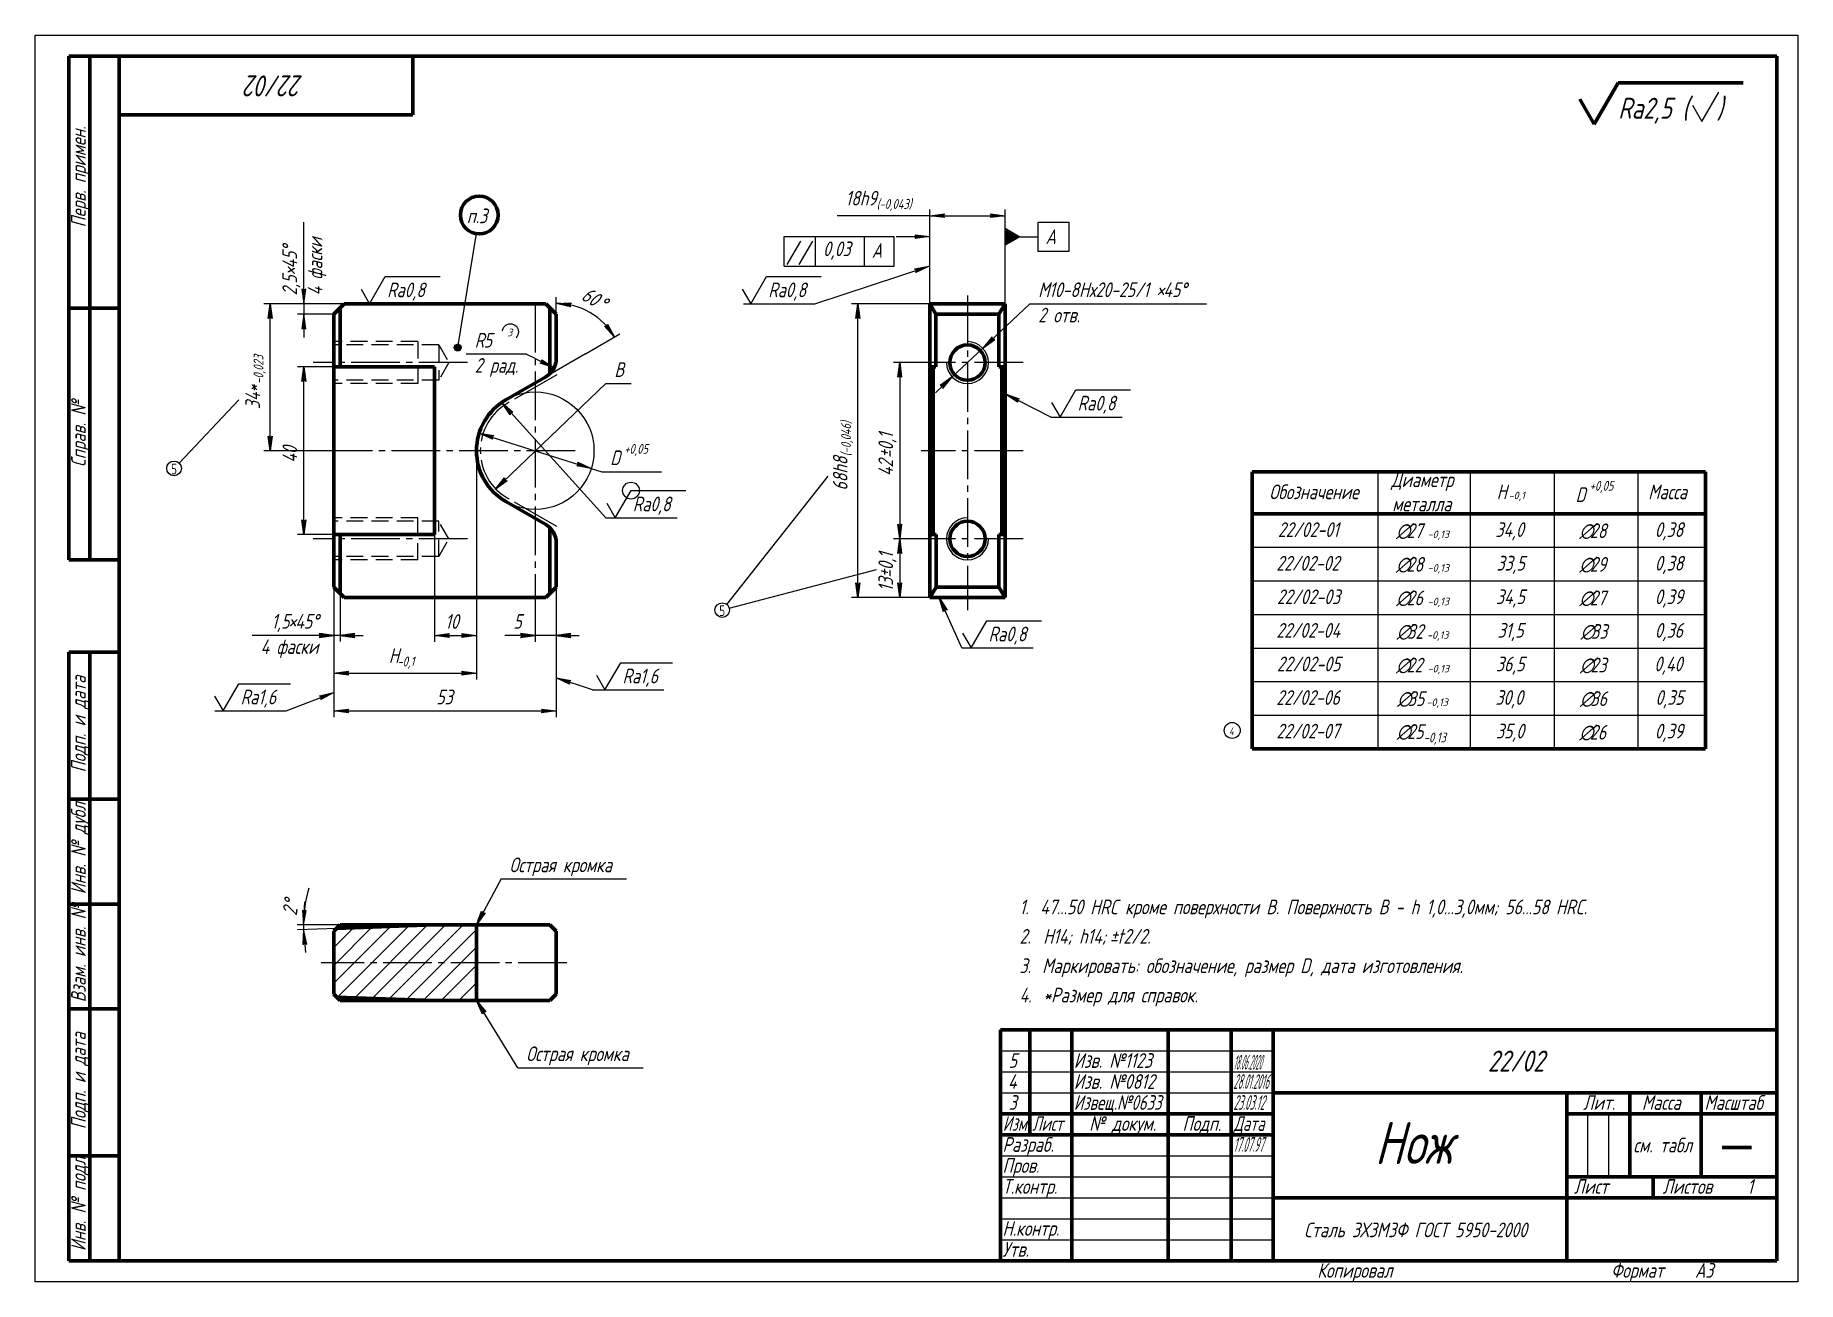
# Model space of a CAD drawing. Header units: millimetres. Extents: x 0 to 420, y 0 to 297.
import ezdxf

# ---------------------------------------------------------------- set-up
doc = ezdxf.new("R2010")
doc.units = ezdxf.units.MM
for name, pattern in [('K5LT_AXLED', [16.098525, 11.598525, -1.5, 1.5, -1.5]), ('K5LT_BASIC', [0]), ('K5LT_DASHED', [6, 4, -2]), ('K5LT_THIN', [0])]:
    doc.linetypes.add(name, pattern=pattern)
doc.styles.add('KDIMTEXTSTYLE', font='GOST_AU.SHX', dxfattribs={"width": 0.96, "oblique": 15, "height": 5})
doc.styles.add('KTEXTSTYLE', font='GOST_AU.SHX', dxfattribs={"width": 0.96, "height": 5})
doc.dimstyles.new('KDIMSTYLE (1.00)', dxfattribs={"dimtxt": 5, "dimasz": 1, "dimexe": 2, "dimexo": 0, "dimgap": 1, "dimtad": 1, "dimtxsty": 'KDIMTEXTSTYLE', "dimsah": 1, "dimcen": 0, "dimdle": 1, "dimadec": 0, "dimazin": 0, "dimtfac": 0.667, "dimtmove": 0, "dimatfit": 3, "dimfxl": 1, "dimtvp": 1, "dimtolj": 1, "dimtzin": 0, "dimarcsym": 0})

msp = doc.modelspace()

# ---------------------------------------------------------------- texts
at = {"color": 7, "insert": (284.474, 132.078), "char_height": 1.8, "attachment_point": 1, "style": 'KTEXTSTYLE'}
msp.add_mtext('\\H3.5;\\W0.965;\\Q15;\\Q15;\\H1.80;4', dxfattribs=at)

# ---------------------------------------------------------------- blocks, each defined once
blk = doc.blocks.new('U0')
at = {"color": 7, "linetype": 'K5LT_THIN', "lineweight": 18}
for p, q in [((42.75, 139.51), (44.77, 136.01)), ((44.77, 136.01), (48.52, 142.5)), ((48.52, 142.5), (60.83, 142.5))]:
    blk.add_line(p, q, dxfattribs=at)
at = {"color": 7, "insert": (48.95, 141.08), "char_height": 3.5, "attachment_point": 1, "style": 'KTEXTSTYLE'}
blk.add_mtext('\\H3.5;\\W0.965;\\Q15;\\Q15;Ra1,6', dxfattribs=at)
blk = doc.blocks.new('U1')
at = {"color": 7, "linetype": 'K5LT_THIN', "lineweight": 18}
for p, q in [((79.67, 233.01), (83.42, 239.5)), ((83.42, 239.5), (96.47, 239.5)), ((77.65, 236.51), (79.67, 233.01))]:
    blk.add_line(p, q, dxfattribs=at)
at = {"color": 7, "insert": (83.85, 238.08), "char_height": 3.5, "attachment_point": 1, "style": 'KTEXTSTYLE'}
blk.add_mtext('\\H3.5;\\W0.965;\\Q15;\\Q15;Ra0,8', dxfattribs=at)
blk = doc.blocks.new('U2')
at = {"color": 150, "linetype": 'K5LT_BASIC', "lineweight": 60, "true_color": 0x0080ff}
for p, q in [((290, 193), (398, 193)), ((290, 127), (290, 193)), ((398, 127), (398, 193)), ((290, 183), (398, 183)), ((290, 127), (398, 127))]:
    blk.add_line(p, q, dxfattribs=at)
at = {"color": 7, "linetype": 'K5LT_THIN', "lineweight": 18}
for p, q in [((320, 127), (320, 193)), ((342, 127), (342, 193)), ((362, 127), (362, 193)), ((382, 127), (382, 193)), ((290, 175), (398, 175)), ((290, 167), (398, 167)), ((290, 159), (398, 159)), ((290, 151), (398, 151)), ((290, 143), (398, 143)), ((290, 135), (320, 135)), ((320, 135), (342, 135)), ((342, 135), (362, 135)), ((362, 135), (382, 135)), ((382, 135), (398, 135))]:
    blk.add_line(p, q, dxfattribs=at)
at = {"color": 7, "attachment_point": 1, "style": 'KTEXTSTYLE'}
for s, insert, char_height in [('\\H3.5;\\W0.965;\\Q15;\\Q15;Обозначение', (294.08, 189.95), 3.5), ('\\H3.5;\\W0.965;\\Q15;\\Q15;Диаметр', (323.14, 192.84), 3.5), ('\\H3.5;\\W0.965;\\Q15;\\Q15;Н', (348.25, 189.95), 3.5), ('\\H3.5;\\W0.965;\\Q15;\\Q15;D', (367.06, 189.28), 3.5), ('\\H3.5;\\W0.965;\\Q15;\\Q15;\\H2.33;+0,05', (370.41, 190.82), 2.3333), ('\\H3.5;\\W0.965;\\Q15;\\Q15;Масса', (384.36, 189.95), 3.5), ('\\H3.5;\\W0.965;\\Q15;\\Q15;металла', (323.37, 187.06), 3.5), ('\\H3.5;\\W0.965;\\Q15;\\Q15;\\H1.80; ', (350.38, 188.25), 1.8), ('\\H3.5;\\W0.965;\\Q15;\\Q15;\\W1.215;\\H1.80;-0,1', (351.09, 188.25), 1.8), ('\\H3.5;\\W0.965;\\Q15;\\Q15;22/02-01', (296.12, 180.95), 3.5), ('\\H3.5;\\W0.965;\\Q15;\\Q15;∅', (324.32, 180.68), 3.5), ('\\H3.5;\\W0.965;\\Q15;\\Q15;27', (326.82, 180.68), 3.5), ('\\H3.5;\\W0.965;\\Q15;\\Q15;34,0', (347.94, 180.95), 3.5), ('\\H3.5;\\W0.965;\\Q15;\\Q15;∅', (367.98, 180.68), 3.5), ('\\H3.5;\\W0.965;\\Q15;\\Q15;28', (370.48, 180.68), 3.5), ('\\H3.5;\\W0.965;\\Q15;\\Q15;0,38', (385.94, 180.95), 3.5), ('\\H3.5;\\W0.965;\\Q15;\\Q15;\\H1.80; ', (331.08, 178.98), 1.8), ('\\H3.5;\\W0.965;\\Q15;\\Q15;\\W1.215;\\H1.80;-0,13', (331.79, 178.98), 1.8), ('\\H3.5;\\W0.965;\\Q15;\\Q15;22/02-02', (295.75, 172.95), 3.5), ('\\H3.5;\\W0.965;\\Q15;\\Q15;∅', (324.32, 172.68), 3.5), ('\\H3.5;\\W0.965;\\Q15;\\Q15;28', (326.82, 172.68), 3.5), ('\\H3.5;\\W0.965;\\Q15;\\Q15;33,5', (348.21, 172.95), 3.5), ('\\H3.5;\\W0.965;\\Q15;\\Q15;∅', (367.98, 172.68), 3.5), ('\\H3.5;\\W0.965;\\Q15;\\Q15;29', (370.48, 172.68), 3.5), ('\\H3.5;\\W0.965;\\Q15;\\Q15;0,38', (385.94, 172.95), 3.5), ('\\H3.5;\\W0.965;\\Q15;\\Q15;\\H1.80; ', (331.08, 170.98), 1.8), ('\\H3.5;\\W0.965;\\Q15;\\Q15;\\W1.215;\\H1.80;-0,13', (331.79, 170.98), 1.8), ('\\H3.5;\\W0.965;\\Q15;\\Q15;22/02-03', (295.89, 164.95), 3.5), ('\\H3.5;\\W0.965;\\Q15;\\Q15;∅', (324.32, 164.68), 3.5), ('\\H3.5;\\W0.965;\\Q15;\\Q15;26', (326.82, 164.68), 3.5), ('\\H3.5;\\W0.965;\\Q15;\\Q15;34,5', (348.08, 164.95), 3.5), ('\\H3.5;\\W0.965;\\Q15;\\Q15;∅', (367.98, 164.68), 3.5), ('\\H3.5;\\W0.965;\\Q15;\\Q15;27', (370.48, 164.68), 3.5), ('\\H3.5;\\W0.965;\\Q15;\\Q15;0,39', (385.94, 164.95), 3.5), ('\\H3.5;\\W0.965;\\Q15;\\Q15;\\H1.80; ', (331.08, 162.98), 1.8), ('\\H3.5;\\W0.965;\\Q15;\\Q15;\\W1.215;\\H1.80;-0,13', (331.79, 162.98), 1.8), ('\\H3.5;\\W0.965;\\Q15;\\Q15;22/02-04', (295.75, 156.95), 3.5), ('\\H3.5;\\W0.965;\\Q15;\\Q15;∅', (324.45, 156.68), 3.5), ('\\H3.5;\\W0.965;\\Q15;\\Q15;32', (326.96, 156.68), 3.5), ('\\H3.5;\\W0.965;\\Q15;\\Q15;31,5', (348.45, 156.95), 3.5), ('\\H3.5;\\W0.965;\\Q15;\\Q15;∅', (368.26, 156.68), 3.5), ('\\H3.5;\\W0.965;\\Q15;\\Q15;33', (370.76, 156.68), 3.5), ('\\H3.5;\\W0.965;\\Q15;\\Q15;0,36', (385.94, 156.95), 3.5), ('\\H3.5;\\W0.965;\\Q15;\\Q15;\\H1.80; ', (330.94, 154.98), 1.8), ('\\H3.5;\\W0.965;\\Q15;\\Q15;\\W1.215;\\H1.80;-0,13', (331.65, 154.98), 1.8), ('\\H3.5;\\W0.965;\\Q15;\\Q15;22/02-05', (295.89, 148.95), 3.5), ('\\H3.5;\\W0.965;\\Q15;\\Q15;∅', (324.32, 148.68), 3.5), ('\\H3.5;\\W0.965;\\Q15;\\Q15;22', (326.82, 148.68), 3.5), ('\\H3.5;\\W0.965;\\Q15;\\Q15;36,5', (348.08, 148.95), 3.5), ('\\H3.5;\\W0.965;\\Q15;\\Q15;∅', (368.12, 148.68), 3.5), ('\\H3.5;\\W0.965;\\Q15;\\Q15;23', (370.62, 148.68), 3.5), ('\\H3.5;\\W0.965;\\Q15;\\Q15;0,40', (385.8, 148.95), 3.5), ('\\H3.5;\\W0.965;\\Q15;\\Q15;\\H1.80; ', (331.08, 146.98), 1.8), ('\\H3.5;\\W0.965;\\Q15;\\Q15;\\W1.215;\\H1.80;-0,13', (331.79, 146.98), 1.8), ('\\H3.5;\\W0.965;\\Q15;\\Q15;22/02-06', (295.75, 140.95), 3.5), ('\\H3.5;\\W0.965;\\Q15;\\Q15;∅', (324.59, 140.68), 3.5), ('\\H3.5;\\W0.965;\\Q15;\\Q15;35', (327.09, 140.68), 3.5), ('\\H3.5;\\W0.965;\\Q15;\\Q15;\\H1.80; ', (330.8, 138.98), 1.8), ('\\H3.5;\\W0.965;\\Q15;\\Q15;\\W1.215;\\H1.80;-0,13', (331.51, 138.98), 1.8), ('\\H3.5;\\W0.965;\\Q15;\\Q15;30,0', (347.94, 140.95), 3.5), ('\\H3.5;\\W0.965;\\Q15;\\Q15;∅', (368.12, 140.68), 3.5), ('\\H3.5;\\W0.965;\\Q15;\\Q15;36', (370.62, 140.68), 3.5), ('\\H3.5;\\W0.965;\\Q15;\\Q15;0,35', (386.08, 140.95), 3.5), ('\\H3.5;\\W0.965;\\Q15;\\Q15;22/02-07', (295.75, 132.95), 3.5), ('\\H3.5;\\W0.965;\\Q15;\\Q15;∅', (324.45, 132.83), 3.5), ('\\H3.5;\\W0.965;\\Q15;\\Q15;25', (326.95, 132.83), 3.5), ('\\H3.5;\\W0.965;\\Q15;\\Q15;\\H2.33;-0,13', (330.87, 130.85), 2.3333), ('\\H3.5;\\W0.965;\\Q15;\\Q15;35,0', (348.08, 132.95), 3.5), ('\\H3.5;\\W0.965;\\Q15;\\Q15;∅', (367.98, 132.68), 3.5), ('\\H3.5;\\W0.965;\\Q15;\\Q15;26', (370.48, 132.68), 3.5), ('\\H3.5;\\W0.965;\\Q15;\\Q15;0,39', (385.94, 132.95), 3.5)]:
    blk.add_mtext(s, dxfattribs=dict(at, insert=insert, char_height=char_height))
blk = doc.blocks.new('U3')
blk.add_hatch(color=7).paths.add_polyline_path([(107.37, 64.27), (105.15, 67.01), (106.59, 63.78), (106.8, 64.32)])
at = {"color": 7, "linetype": 'K5LT_THIN', "lineweight": 18}
for p, q in [((105.15, 67.01), (107.37, 64.27)), ((106.59, 63.78), (105.15, 67.01)), ((115, 51), (105.15, 67.01)), ((106.8, 64.32), (106.59, 63.78)), ((107.37, 64.27), (106.8, 64.32)), ((115, 51), (144.89, 51))]:
    blk.add_line(p, q, dxfattribs=at)
at = {"color": 7, "insert": (117, 56.07), "char_height": 3.5, "attachment_point": 1, "style": 'KTEXTSTYLE'}
blk.add_mtext('\\H3.5;\\W0.965;\\Q15;\\Q15;Острая кромка', dxfattribs=at)
blk = doc.blocks.new('U4')
blk.add_hatch(color=7).paths.add_polyline_path([(105.15, 85.01), (107.2, 87.88), (106.63, 87.79), (106.38, 88.31)])
at = {"color": 7, "linetype": 'K5LT_THIN', "lineweight": 18}
for p, q in [((111, 96), (105.15, 85.01)), ((111, 96), (140.89, 96)), ((105.15, 85.01), (106.38, 88.31)), ((106.38, 88.31), (106.63, 87.79)), ((107.2, 87.88), (105.15, 85.01)), ((106.63, 87.79), (107.2, 87.88))]:
    blk.add_line(p, q, dxfattribs=at)
at = {"color": 7, "insert": (113, 101.07), "char_height": 3.5, "attachment_point": 1, "style": 'KTEXTSTYLE'}
blk.add_mtext('\\H3.5;\\W0.965;\\Q15;\\Q15;Острая кромка', dxfattribs=at)
blk = doc.blocks.new('D0')
blk.add_hatch(color=7).paths.add_polyline_path([(64.71, 80.47), (63.96, 83.92), (63.79, 80.39), (64.22, 80.78)])
at = {"color": 7, "linetype": 'K5LT_THIN', "lineweight": 18}
for p, q in [((71.83, 84.19), (62.46, 83.86)), ((63.96, 83.92), (63.79, 80.39)), ((63.79, 80.39), (64.22, 80.78)), ((64.71, 80.47), (63.96, 83.92)), ((63.96, 83.92), (64.42, 78.44)), ((64.22, 80.78), (64.71, 80.47))]:
    blk.add_line(p, q, dxfattribs=at)
blk.add_wipeout([(63.05, 87.01), (57.94, 87.73), (58.6, 92.46), (63.72, 91.74)])
blk.add_hatch(color=7).paths.add_polyline_path([(63.94, 85.01), (64.57, 88.48), (64.1, 88.15), (63.65, 88.52)])
for p, q in [((64.1, 88.15), (63.65, 88.52)), ((63.65, 88.52), (63.94, 85.01)), ((63.94, 85.01), (64.21, 90.5)), ((63.94, 85.01), (64.57, 88.48)), ((64.57, 88.48), (64.1, 88.15)), ((72.65, 85.01), (62.44, 85.01))]:
    blk.add_line(p, q, dxfattribs=at)
for start, end in [(163.7578, 180), (180, 182)]:
    blk.add_arc((95.15, 85.01), 31.21, start, end, dxfattribs=at)
at = {"color": 7, "char_height": 3.5, "attachment_point": 1, "rotation": 81.9952, "style": 'KTEXTSTYLE'}
for s, insert in [('\\H3.5;\\W0.965;\\Q15;\\Q15;2', (58.83, 87.6)), ('\\H3.5;\\W0.965;\\Q15;\\Q15;°', (59.13, 89.71))]:
    blk.add_mtext(s, dxfattribs=dict(at, insert=insert))
blk = doc.blocks.new('KDIMARROW_02')
blk.add_hatch(color=0).paths.add_polyline_path([(3.15, 0), (3.5, 0.46), (0, 0), (3.5, -0.46)])
at = {"color": 0, "linetype": 'K5LT_THIN', "lineweight": 18}
for p, q in [((0, 0), (-1, 0)), ((3.5, 0.46), (0, 0)), ((0, 0), (3.5, -0.46)), ((0, 0), (5.5, 0)), ((3.15, 0), (3.5, 0.46)), ((3.5, -0.46), (3.15, 0))]:
    blk.add_line(p, q, dxfattribs=at)
blk = doc.blocks.new('D1')
for points in [[(206.46, 215.51), (206, 219.01), (205.54, 215.51), (206, 215.86)], [(206, 177.01), (206.46, 180.51), (206, 180.16), (205.54, 180.51)]]:
    blk.add_hatch(color=7).paths.add_polyline_path(points)
at = {"color": 7, "linetype": 'K5LT_THIN', "lineweight": 18}
for p, q in [((213.15, 219.01), (204.5, 219.01)), ((205.54, 215.51), (206, 219.01)), ((206, 219.01), (206.46, 215.51)), ((206, 215.86), (205.54, 215.51)), ((206.46, 215.51), (206, 215.86)), ((213.15, 177.01), (204.5, 177.01)), ((206, 177.01), (205.54, 180.51)), ((205.54, 180.51), (206, 180.16)), ((206, 180.16), (206.46, 180.51)), ((206.46, 180.51), (206, 177.01))]:
    blk.add_line(p, q, dxfattribs=at)
blk.add_wipeout([(205.15, 191.95), (200.15, 191.95), (200.15, 203.58), (205.15, 203.58)])
blk.add_line((206, 219.01), (206, 177.01), dxfattribs=at)
at = {"color": 7, "char_height": 3.5, "attachment_point": 1, "rotation": 90, "style": 'KTEXTSTYLE'}
for s, insert in [('\\H3.5;\\W0.965;\\Q15;\\Q15;0,1', (200.93, 198.06)), ('\\H3.5;\\W0.965;\\Q15;\\Q15;±', (200.93, 196.21)), ('\\H3.5;\\W0.965;\\Q15;\\Q15;42', (200.93, 191.95))]:
    blk.add_mtext(s, dxfattribs=dict(at, insert=insert))
blk = doc.blocks.new('KDIMARROW_01')
blk.add_hatch(color=0).paths.add_polyline_path([(-3.5, -0.46), (0, 0), (-3.5, 0.46), (-3.15, 0)])
at = {"color": 0, "linetype": 'K5LT_THIN', "lineweight": 18}
for p, q in [((-3.15, 0), (-3.5, 0.46)), ((-3.5, 0.46), (0, 0)), ((0, 0), (-3.5, -0.46)), ((-3.5, -0.46), (-3.15, 0)), ((0, 0), (-1, 0))]:
    blk.add_line(p, q, dxfattribs=at)
blk = doc.blocks.new('D2')
blk.add_wipeout([(205.15, 164.46), (200.15, 164.46), (200.15, 175.11), (205.15, 175.11)])
for points in [[(206.46, 173.51), (206, 177.01), (205.54, 173.51), (206, 173.86)], [(206, 163.01), (206.46, 166.51), (206, 166.16), (205.54, 166.51)]]:
    blk.add_hatch(color=7).paths.add_polyline_path(points)
at = {"color": 7, "linetype": 'K5LT_THIN', "lineweight": 18}
for p, q in [((205.54, 173.51), (206, 177.01)), ((206, 177.01), (206.46, 173.51)), ((206, 177.01), (206, 163.01)), ((206, 173.86), (205.54, 173.51)), ((206.46, 173.51), (206, 173.86)), ((206, 163.01), (205.54, 166.51)), ((205.54, 166.51), (206, 166.16)), ((206, 166.16), (206.46, 166.51)), ((206.46, 166.51), (206, 163.01)), ((213.15, 163.01), (204.5, 163.01))]:
    blk.add_line(p, q, dxfattribs=at)
at = {"color": 7, "char_height": 3.5, "attachment_point": 1, "rotation": 90, "style": 'KTEXTSTYLE'}
for s, insert in [('\\H3.5;\\W0.965;\\Q15;\\Q15;0,1', (200.93, 169.55)), ('\\H3.5;\\W0.965;\\Q15;\\Q15;13', (200.93, 164.46)), ('\\H3.5;\\W0.965;\\Q15;\\Q15;±', (200.93, 167.7))]:
    blk.add_mtext(s, dxfattribs=dict(at, insert=insert))
blk = doc.blocks.new('D3')
for points in [[(196.46, 229.51), (196, 233.01), (195.54, 229.51), (196, 229.86)], [(196, 163.01), (196.46, 166.51), (196, 166.16), (195.54, 166.51)]]:
    blk.add_hatch(color=7).paths.add_polyline_path(points)
at = {"color": 7, "linetype": 'K5LT_THIN', "lineweight": 18}
for p, q in [((213.15, 233.01), (194.5, 233.01)), ((195.54, 229.51), (196, 233.01)), ((196, 233.01), (196.46, 229.51)), ((196, 229.86), (195.54, 229.51)), ((196.46, 229.51), (196, 229.86)), ((196, 163.01), (195.54, 166.51)), ((195.54, 166.51), (196, 166.16)), ((196, 166.16), (196.46, 166.51)), ((196.46, 166.51), (196, 163.01)), ((213.15, 163.01), (194.5, 163.01))]:
    blk.add_line(p, q, dxfattribs=at)
blk.add_wipeout([(195.15, 188.5), (189.3, 188.5), (189.3, 206.75), (195.15, 206.75)])
blk.add_line((196, 163.01), (196, 233.01), dxfattribs=at)
at = {"color": 7, "attachment_point": 1, "rotation": 90, "style": 'KTEXTSTYLE'}
for s, insert, char_height in [('\\H3.5;\\W0.965;\\Q15;\\Q15;\\H2.33;(-0,046)', (192.04, 196.68), 2.3333), ('\\H3.5;\\W0.965;\\Q15;\\Q15;68h8', (190.07, 188.5), 3.5)]:
    blk.add_mtext(s, dxfattribs=dict(at, insert=insert, char_height=char_height))
blk = doc.blocks.new('U5')
at = {"color": 7, "linetype": 'K5LT_THIN', "lineweight": 18}
for p, q in [((222.99, 151.01), (226.74, 157.5)), ((226.74, 157.5), (239.79, 157.5)), ((220.97, 154.51), (222.99, 151.01))]:
    blk.add_line(p, q, dxfattribs=at)
at = {"color": 7, "insert": (227.17, 156.08), "char_height": 3.5, "attachment_point": 1, "style": 'KTEXTSTYLE'}
blk.add_mtext('\\H3.5;\\W0.965;\\Q15;\\Q15;Ra0,8', dxfattribs=at)
blk = doc.blocks.new('D4')
for points in [[(64.46, 214.51), (64, 218.01), (63.54, 214.51), (64, 214.86)], [(64, 178.01), (64.46, 181.51), (64, 181.16), (63.54, 181.51)]]:
    blk.add_hatch(color=7).paths.add_polyline_path(points)
at = {"color": 7, "linetype": 'K5LT_THIN', "lineweight": 18}
for p, q in [((71.15, 218.01), (62.5, 218.01)), ((63.54, 214.51), (64, 218.01)), ((64, 214.86), (63.54, 214.51)), ((64, 218.01), (64.46, 214.51)), ((64.46, 214.51), (64, 214.86)), ((64, 178.01), (63.54, 181.51)), ((63.54, 181.51), (64, 181.16)), ((64, 181.16), (64.46, 181.51)), ((64.46, 181.51), (64, 178.01)), ((71.15, 178.01), (62.5, 178.01))]:
    blk.add_line(p, q, dxfattribs=at)
blk.add_wipeout([(63.15, 195.15), (58.15, 195.15), (58.15, 200.64), (63.15, 200.64)])
blk.add_line((64, 178.01), (64, 218.01), dxfattribs=at)
at = {"color": 7, "insert": (58.93, 195.15), "char_height": 3.5, "attachment_point": 1, "rotation": 90, "style": 'KTEXTSTYLE'}
blk.add_mtext('\\H3.5;\\W0.965;\\Q15;\\Q15;40', dxfattribs=at)
blk = doc.blocks.new('D5')
for points in [[(228.08, 224.59), (228.65, 224.5), (225.79, 222.43), (228.02, 225.17)], [(216.28, 212.84), (218.51, 215.58), (215.64, 213.51), (216.21, 213.42)]]:
    blk.add_hatch(color=7).paths.add_polyline_path(points)
at = {"color": 7, "linetype": 'K5LT_THIN', "lineweight": 18}
for p, q in [((225.79, 222.43), (229.79, 226.21)), ((228.02, 225.17), (225.79, 222.43)), ((225.79, 222.43), (228.65, 224.5)), ((228.08, 224.59), (228.02, 225.17)), ((228.65, 224.5), (228.08, 224.59)), ((218.51, 215.58), (225.79, 222.43)), ((218.51, 215.58), (214.5, 211.81)), ((218.51, 215.58), (215.64, 213.51)), ((216.28, 212.84), (218.51, 215.58)), ((215.64, 213.51), (216.21, 213.42)), ((216.21, 213.42), (216.28, 212.84))]:
    blk.add_line(p, q, dxfattribs=at)
blk.add_wipeout([(239, 227.5), (239, 238.67), (275.61, 238.67), (275.61, 227.5)])
for p, q in [((225.79, 222.43), (237, 233)), ((237, 233), (279.13, 233))]:
    blk.add_line(p, q, dxfattribs=at)
at = {"color": 7, "char_height": 3.5, "attachment_point": 1, "style": 'KTEXTSTYLE'}
for s, insert in [('\\H3.5;\\W0.965;\\Q15;\\Q15;M', (239, 238.11)), ('\\H3.5;\\W0.965;\\Q15;\\Q15;10-8Нх20-25/1', (241.59, 238.11)), ('\\H3.5;\\W0.965;\\Q15;\\Q15;×', (267.15, 238.11)), ('\\H3.5;\\W0.965;\\Q15;\\Q15;45', (268.82, 238.11)), ('\\H3.5;\\W0.965;\\Q15;\\Q15;°', (272.8, 238.11)), ('\\H3.5;\\W0.965;\\Q15;\\Q15;2 отв.', (239, 232.08))]:
    blk.add_mtext(s, dxfattribs=dict(at, insert=insert))
blk = doc.blocks.new('U6')
blk.add_hatch(color=7).paths.add_polyline_path([(217.27, 160), (215.43, 163.01), (216.43, 159.62), (216.71, 160.13)])
at = {"color": 7, "linetype": 'K5LT_THIN', "lineweight": 18}
for p, q in [((215.43, 163.01), (217.27, 160)), ((216.43, 159.62), (215.43, 163.01)), ((220.77, 151.01), (215.43, 163.01)), ((216.71, 160.13), (216.43, 159.62)), ((217.27, 160), (216.71, 160.13))]:
    blk.add_line(p, q, dxfattribs=at)
blk = doc.blocks.new('D6')
for points in [[(213.15, 254), (216.65, 254.46), (216.3, 254), (216.65, 253.54)], [(231.15, 254), (227.65, 254.46), (228, 254), (227.65, 253.54)]]:
    blk.add_hatch(color=7).paths.add_polyline_path(points)
at = {"color": 7, "linetype": 'K5LT_THIN', "lineweight": 18}
for p, q in [((213.15, 233.01), (213.15, 255.5)), ((213.15, 254), (216.65, 254.46)), ((216.65, 253.54), (213.15, 254)), ((213.15, 254), (231.15, 254)), ((216.65, 254.46), (216.3, 254)), ((216.3, 254), (216.65, 253.54)), ((228, 254), (227.65, 254.46)), ((227.65, 254.46), (231.15, 254)), ((231.15, 254), (227.65, 253.54)), ((227.65, 253.54), (228, 254)), ((231.15, 233.01), (231.15, 255.5))]:
    blk.add_line(p, q, dxfattribs=at)
blk.add_wipeout([(193.07, 254.85), (193.07, 260.7), (210.42, 260.7), (210.42, 254.85)])
blk.add_line((213.15, 254), (191.07, 254), dxfattribs=at)
at = {"color": 7, "attachment_point": 1, "style": 'KTEXTSTYLE'}
for s, insert, char_height in [('\\H3.5;\\W0.965;\\Q15;\\Q15;18h9', (193.07, 259.93), 3.5), ('\\H3.5;\\W0.965;\\Q15;\\Q15;\\H2.33;(-0,043)', (200.51, 257.96), 2.3333)]:
    blk.add_mtext(s, dxfattribs=dict(at, insert=insert, char_height=char_height))
blk = doc.blocks.new('U7')
blk.add_hatch(color=7).paths.add_polyline_path([(234.65, 249), (231.15, 251.02), (231.15, 246.98)])
at = {"color": 7, "linetype": 'K5LT_THIN', "lineweight": 18}
for p, q in [((239, 245.5), (239, 252.5)), ((239, 252.5), (246.27, 252.5)), ((246.27, 252.5), (246.27, 245.5)), ((231.15, 251.02), (234.65, 249)), ((231.15, 246.98), (231.15, 251.02)), ((234.65, 249), (231.15, 246.98)), ((231.15, 249), (239, 249)), ((246.27, 245.5), (239, 245.5))]:
    blk.add_line(p, q, dxfattribs=at)
at = {"color": 7, "insert": (240.75, 250.75), "char_height": 3.5, "attachment_point": 1, "style": 'KTEXTSTYLE'}
blk.add_mtext('\\H3.5;\\W0.965;\\Q15;\\Q15;{\\c16711680;А}', dxfattribs=at)
blk = doc.blocks.new('U8')
blk.add_hatch(color=7).paths.add_polyline_path([(213.15, 249.01), (209.65, 249.47), (210, 249.01), (209.65, 248.54)])
at = {"color": 7, "linetype": 'K5LT_THIN', "lineweight": 18}
for p, q in [((178.48, 242.01), (178.48, 249.01)), ((178.48, 249.01), (185.97, 249.01)), ((179.18, 242.36), (182.43, 247.96)), ((182.02, 242.36), (185.27, 247.96)), ((185.97, 242.01), (185.97, 249.01)), ((185.97, 249.01), (197.59, 249.01)), ((197.59, 242.01), (197.59, 249.01)), ((197.59, 249.01), (204.68, 249.01)), ((204.68, 242.01), (204.68, 249.01)), ((205.15, 249.01), (213.15, 249.01)), ((210, 249.01), (209.65, 249.47)), ((209.65, 249.47), (213.15, 249.01)), ((213.15, 249.01), (209.65, 248.54)), ((209.65, 248.54), (210, 249.01)), ((178.48, 242.01), (185.97, 242.01)), ((185.97, 242.01), (197.59, 242.01)), ((197.59, 242.01), (204.68, 242.01))]:
    blk.add_line(p, q, dxfattribs=at)
at = {"color": 7, "char_height": 3.5, "attachment_point": 4, "style": 'KTEXTSTYLE'}
for s, insert in [('\\H3.5;\\W0.965;\\Q15;\\Q15;0,03', (187.72, 245.7)), ('\\H3.5;\\W0.965;\\Q15;\\Q15;А', (199.34, 245.7))]:
    blk.add_mtext(s, dxfattribs=dict(at, insert=insert))
blk = doc.blocks.new('U9')
at = {"color": 7, "linetype": 'K5LT_THIN', "lineweight": 18}
for p, q in [((244.22, 206.03), (247.97, 212.53)), ((247.97, 212.53), (261.02, 212.53)), ((242.2, 209.53), (244.22, 206.03))]:
    blk.add_line(p, q, dxfattribs=at)
at = {"color": 7, "insert": (248.39, 211.1), "char_height": 3.5, "attachment_point": 1, "style": 'KTEXTSTYLE'}
blk.add_mtext('\\H3.5;\\W0.965;\\Q15;\\Q15;Ra0,8', dxfattribs=at)
blk = doc.blocks.new('U10')
at = {"color": 7, "linetype": 'K5LT_THIN', "lineweight": 18}
for p, q in [((170.49, 233.01), (174.24, 239.5)), ((174.24, 239.5), (187.29, 239.5)), ((168.47, 236.51), (170.49, 233.01))]:
    blk.add_line(p, q, dxfattribs=at)
at = {"color": 7, "insert": (174.67, 238.08), "char_height": 3.5, "attachment_point": 1, "style": 'KTEXTSTYLE'}
blk.add_mtext('\\H3.5;\\W0.965;\\Q15;\\Q15;Ra0,8', dxfattribs=at)
blk = doc.blocks.new('U11')
blk.add_hatch(color=7).paths.add_polyline_path([(234.47, 210.38), (231.15, 211.56), (234.06, 209.56), (233.95, 210.13)])
at = {"color": 7, "linetype": 'K5LT_THIN', "lineweight": 18}
for p, q in [((231.15, 211.56), (234.47, 210.38)), ((234.06, 209.56), (231.15, 211.56)), ((242, 206.03), (231.15, 211.56)), ((234.47, 210.38), (233.95, 210.13)), ((233.95, 210.13), (234.06, 209.56))]:
    blk.add_line(p, q, dxfattribs=at)
blk = doc.blocks.new('U12')
blk.add_hatch(color=7).paths.add_polyline_path([(209.82, 240.46), (213, 242), (209.53, 241.34), (210.01, 241.01)])
at = {"color": 7, "linetype": 'K5LT_THIN', "lineweight": 18}
for p, q in [((185.77, 233.01), (213, 242)), ((209.53, 241.34), (213, 242)), ((210.01, 241.01), (209.53, 241.34)), ((213, 242), (209.82, 240.46)), ((209.82, 240.46), (210.01, 241.01))]:
    blk.add_line(p, q, dxfattribs=at)
blk = doc.blocks.new('D7')
at = {"color": 7, "linetype": 'K5LT_THIN', "lineweight": 18}
for p, q in [((95.15, 198.01), (95.15, 152.5)), ((105.15, 198.01), (105.15, 152.5))]:
    blk.add_line(p, q, dxfattribs=at)
blk.add_wipeout([(97.66, 154.85), (97.66, 159.85), (102.44, 159.85), (102.44, 154.85)])
for points in [[(95.15, 154), (98.65, 154.46), (98.3, 154), (98.65, 153.54)], [(105.15, 154), (101.65, 154.46), (102, 154), (101.65, 153.54)]]:
    blk.add_hatch(color=7).paths.add_polyline_path(points)
for p, q in [((95.15, 154), (98.65, 154.46)), ((98.65, 153.54), (95.15, 154)), ((95.15, 154), (105.15, 154)), ((98.65, 154.46), (98.3, 154)), ((98.3, 154), (98.65, 153.54)), ((102, 154), (101.65, 154.46)), ((101.65, 154.46), (105.15, 154)), ((105.15, 154), (101.65, 153.54)), ((101.65, 153.54), (102, 154))]:
    blk.add_line(p, q, dxfattribs=at)
at = {"color": 7, "insert": (97.66, 159.07), "char_height": 3.5, "attachment_point": 1, "style": 'KTEXTSTYLE'}
blk.add_mtext('\\H3.5;\\W0.965;\\Q15;\\Q15;10', dxfattribs=at)
blk = doc.blocks.new('D8')
blk.add_hatch(color=7).paths.add_polyline_path([(127.3, 154), (127.65, 154.46), (124.15, 154), (127.65, 153.54)])
at = {"color": 7, "linetype": 'K5LT_THIN', "lineweight": 18}
for p, q in [((119.15, 163.01), (119.15, 152.5)), ((124.15, 163.01), (124.15, 152.5)), ((124.15, 154), (119.15, 154)), ((127.65, 154.46), (124.15, 154)), ((124.15, 154), (127.65, 153.54)), ((124.15, 154), (129.65, 154)), ((127.3, 154), (127.65, 154.46)), ((127.65, 153.54), (127.3, 154))]:
    blk.add_line(p, q, dxfattribs=at)
blk.add_wipeout([(113.93, 154.85), (113.93, 159.85), (117.02, 159.85), (117.02, 154.85)])
blk.add_hatch(color=7).paths.add_polyline_path([(115.65, 153.54), (119.15, 154), (115.65, 154.46), (116, 154)])
for p, q in [((119.15, 154), (111.93, 154)), ((119.15, 154), (113.65, 154)), ((119.15, 154), (115.65, 154.46)), ((115.65, 154.46), (116, 154)), ((116, 154), (115.65, 153.54)), ((115.65, 153.54), (119.15, 154))]:
    blk.add_line(p, q, dxfattribs=at)
at = {"color": 7, "insert": (113.93, 159.07), "char_height": 3.5, "attachment_point": 1, "style": 'KTEXTSTYLE'}
blk.add_mtext('\\H3.5;\\W0.965;\\Q15;\\Q15;5', dxfattribs=at)
blk = doc.blocks.new('D9')
blk.add_hatch(color=7).paths.add_polyline_path([(75.8, 154.01), (76.15, 154.47), (72.65, 154.01), (76.15, 153.54)])
at = {"color": 7, "linetype": 'K5LT_THIN', "lineweight": 18}
for p, q in [((71.15, 178.01), (71.15, 152.51)), ((72.65, 178.01), (72.65, 152.51)), ((72.65, 154.01), (71.15, 154.01)), ((76.15, 154.47), (72.65, 154.01)), ((72.65, 154.01), (76.15, 153.54)), ((72.65, 154.01), (78.15, 154.01)), ((75.8, 154.01), (76.15, 154.47)), ((76.15, 153.54), (75.8, 154.01))]:
    blk.add_line(p, q, dxfattribs=at)
blk.add_wipeout([(53.7, 148.88), (53.7, 160.01), (68.53, 160.01), (68.53, 148.88)])
blk.add_hatch(color=7).paths.add_polyline_path([(67.65, 153.54), (71.15, 154.01), (67.65, 154.47), (68, 154.01)])
for p, q in [((71.15, 154.01), (51.7, 154.01)), ((71.15, 154.01), (65.65, 154.01)), ((71.15, 154.01), (67.65, 154.47)), ((67.65, 154.47), (68, 154.01)), ((68, 154.01), (67.65, 153.54)), ((67.65, 153.54), (71.15, 154.01))]:
    blk.add_line(p, q, dxfattribs=at)
at = {"color": 7, "char_height": 3.5, "attachment_point": 1, "style": 'KTEXTSTYLE'}
for s, insert in [('\\H3.5;\\W0.965;\\Q15;\\Q15;1,5', (56.3, 159.12)), ('\\H3.5;\\W0.965;\\Q15;\\Q15;×', (60.28, 159.12)), ('\\H3.5;\\W0.965;\\Q15;\\Q15;45', (61.95, 159.12)), ('\\H3.5;\\W0.965;\\Q15;\\Q15;°', (65.93, 159.12)), ('\\H3.5;\\W0.965;\\Q15;\\Q15;4 фаски', (53.7, 153.08))]:
    blk.add_mtext(s, dxfattribs=dict(at, insert=insert))
blk = doc.blocks.new('D10')
for points in [[(74.3, 145), (74.65, 145.46), (71.15, 145), (74.65, 144.54)], [(101.65, 144.54), (105.15, 145), (101.65, 145.46), (102, 145)]]:
    blk.add_hatch(color=7).paths.add_polyline_path(points)
at = {"color": 7, "linetype": 'K5LT_THIN', "lineweight": 18}
for p, q in [((71.15, 198.01), (71.15, 143.5)), ((105.15, 198.01), (105.15, 143.5)), ((71.15, 145), (74.65, 145.46)), ((74.65, 144.54), (71.15, 145)), ((74.65, 145.46), (74.3, 145)), ((74.3, 145), (74.65, 144.54)), ((102, 145), (101.65, 145.46)), ((101.65, 145.46), (105.15, 145)), ((105.15, 145), (101.65, 144.54)), ((101.65, 144.54), (102, 145))]:
    blk.add_line(p, q, dxfattribs=at)
blk.add_wipeout([(84.25, 145.85), (84.25, 151.7), (91.73, 151.7), (91.73, 145.85)])
blk.add_line((71.15, 145), (105.15, 145), dxfattribs=at)
at = {"color": 7, "attachment_point": 1, "style": 'KTEXTSTYLE'}
for s, insert, char_height in [('\\H3.5;\\W0.965;\\Q15;\\Q15;Н', (84.25, 150.93), 3.5), ('\\H3.5;\\W0.965;\\Q15;\\Q15;\\H2.33;-0,1', (86.32, 148.96), 2.3333)]:
    blk.add_mtext(s, dxfattribs=dict(at, insert=insert, char_height=char_height))
blk = doc.blocks.new('D11')
for points in [[(74.3, 136), (74.65, 136.46), (71.15, 136), (74.65, 135.54)], [(124.15, 136), (120.65, 136.46), (121, 136), (120.65, 135.54)]]:
    blk.add_hatch(color=7).paths.add_polyline_path(points)
at = {"color": 7, "linetype": 'K5LT_THIN', "lineweight": 18}
for p, q in [((71.15, 165.51), (71.15, 134.5)), ((124.15, 165.51), (124.15, 134.5)), ((71.15, 136), (74.65, 136.46)), ((74.65, 135.54), (71.15, 136)), ((74.65, 136.46), (74.3, 136)), ((74.3, 136), (74.65, 135.54)), ((121, 136), (120.65, 136.46)), ((120.65, 136.46), (124.15, 136)), ((124.15, 136), (120.65, 135.54)), ((120.65, 135.54), (121, 136))]:
    blk.add_line(p, q, dxfattribs=at)
blk.add_wipeout([(95.56, 136.85), (95.56, 141.85), (100.52, 141.85), (100.52, 136.85)])
blk.add_line((71.15, 136), (124.15, 136), dxfattribs=at)
at = {"color": 7, "insert": (95.56, 141.07), "char_height": 3.5, "attachment_point": 1, "style": 'KTEXTSTYLE'}
blk.add_mtext('\\H3.5;\\W0.965;\\Q15;\\Q15;53', dxfattribs=at)
blk = doc.blocks.new('U13')
at = {"color": 7, "linetype": 'K5LT_THIN', "lineweight": 18}
for p, q in [((135.77, 141.01), (139.52, 147.5)), ((139.52, 147.5), (151.83, 147.5)), ((133.75, 144.51), (135.77, 141.01))]:
    blk.add_line(p, q, dxfattribs=at)
at = {"color": 7, "insert": (139.95, 146.08), "char_height": 3.5, "attachment_point": 1, "style": 'KTEXTSTYLE'}
blk.add_mtext('\\H3.5;\\W0.965;\\Q15;\\Q15;Ra1,6', dxfattribs=at)
blk = doc.blocks.new('U14')
blk.add_hatch(color=7).paths.add_polyline_path([(68.05, 138.73), (71.15, 140.43), (67.72, 139.59), (68.21, 139.29)])
at = {"color": 7, "linetype": 'K5LT_THIN', "lineweight": 18}
for p, q in [((59.77, 136.01), (71.15, 140.43)), ((67.72, 139.59), (71.15, 140.43)), ((68.21, 139.29), (67.72, 139.59)), ((71.15, 140.43), (68.05, 138.73)), ((68.05, 138.73), (68.21, 139.29))]:
    blk.add_line(p, q, dxfattribs=at)
blk = doc.blocks.new('U15')
blk.add_hatch(color=7).paths.add_polyline_path([(127.13, 142.9), (127.61, 143.23), (124.15, 143.91), (127.32, 142.36)])
at = {"color": 7, "linetype": 'K5LT_THIN', "lineweight": 18}
for p, q in [((124.15, 143.91), (127.61, 143.23)), ((127.32, 142.36), (124.15, 143.91)), ((132.77, 141.01), (124.15, 143.91)), ((127.61, 143.23), (127.13, 142.9)), ((127.13, 142.9), (127.32, 142.36))]:
    blk.add_line(p, q, dxfattribs=at)
blk = doc.blocks.new('D12')
at = {"color": 7, "linetype": 'K5LT_THIN', "lineweight": 18}
for p, q in [((124.15, 230.51), (124.15, 234.61)), ((138.04, 225.08), (135.63, 227.66)), ((135.63, 227.66), (136.21, 227.64)), ((131.16, 221.11), (139.34, 225.83))]:
    blk.add_line(p, q, dxfattribs=at)
blk.add_wipeout([(129.48, 233.49), (132.06, 237.97), (138.05, 234.51), (135.46, 230.04)])
for points in [[(127.28, 232.8), (127.67, 233.22), (124.15, 233.11), (127.58, 232.3)], [(138.04, 225.08), (136.38, 228.2), (136.21, 227.64), (135.63, 227.66)]]:
    blk.add_hatch(color=7).paths.add_polyline_path(points)
for p, q in [((124.15, 233.11), (127.67, 233.22)), ((127.58, 232.3), (124.15, 233.11)), ((127.67, 233.22), (127.28, 232.8)), ((127.28, 232.8), (127.58, 232.3)), ((136.21, 227.64), (136.38, 228.2)), ((136.38, 228.2), (138.04, 225.08))]:
    blk.add_line(p, q, dxfattribs=at)
blk.add_arc((124.15, 217.06), 16.05, 30, 90, dxfattribs=at)
at = {"color": 7, "char_height": 3.5, "attachment_point": 1, "rotation": 330, "style": 'KTEXTSTYLE'}
for s, insert in [('\\H3.5;\\W0.965;\\Q15;\\Q15;60', (131.61, 237.18)), ('\\H3.5;\\W0.965;\\Q15;\\Q15;°', (135.3, 235.05))]:
    blk.add_mtext(s, dxfattribs=dict(at, insert=insert))
blk = doc.blocks.new('D13')
blk.add_hatch(color=7).paths.add_polyline_path([(64.46, 227.01), (64, 230.51), (63.54, 227.01), (64, 227.36)])
at = {"color": 7, "linetype": 'K5LT_THIN', "lineweight": 18}
for p, q in [((71.15, 230.51), (62.5, 230.51)), ((64, 230.51), (63.54, 227.01)), ((63.54, 227.01), (64, 227.36)), ((64.46, 227.01), (64, 230.51)), ((64, 230.51), (64, 225.01)), ((64, 227.36), (64.46, 227.01))]:
    blk.add_line(p, q, dxfattribs=at)
blk.add_wipeout([(69.13, 235.01), (58, 235.01), (58, 249.83), (69.13, 249.83)])
blk.add_hatch(color=7).paths.add_polyline_path([(64, 233.01), (64.46, 236.51), (64, 236.16), (63.54, 236.51)])
for p, q in [((64, 233.01), (64, 252.45)), ((64, 236.16), (63.54, 236.51)), ((63.54, 236.51), (64, 233.01)), ((64, 233.01), (64, 238.51)), ((64, 233.01), (64.46, 236.51)), ((64.46, 236.51), (64, 236.16)), ((71.21, 233.01), (62.5, 233.01)), ((64, 233.01), (64, 230.51))]:
    blk.add_line(p, q, dxfattribs=at)
at = {"color": 7, "char_height": 3.5, "attachment_point": 1, "rotation": 90, "style": 'KTEXTSTYLE'}
for s, insert in [('\\H3.5;\\W0.965;\\Q15;\\Q15;4 фаски', (64.92, 235.01)), ('\\H3.5;\\W0.965;\\Q15;\\Q15;45', (58.89, 241.4)), ('\\H3.5;\\W0.965;\\Q15;\\Q15;°', (58.89, 245.38)), ('\\H3.5;\\W0.965;\\Q15;\\Q15;2,5', (58.89, 235.01)), ('\\H3.5;\\W0.965;\\Q15;\\Q15;×', (58.89, 239.73))]:
    blk.add_mtext(s, dxfattribs=dict(at, insert=insert))
blk = doc.blocks.new('D14')
for points in [[(56.46, 229.51), (56, 233.01), (55.54, 229.51), (56, 229.86)], [(56, 198.01), (56.46, 201.51), (56, 201.16), (55.54, 201.51)]]:
    blk.add_hatch(color=7).paths.add_polyline_path(points)
at = {"color": 7, "linetype": 'K5LT_THIN', "lineweight": 18}
for p, q in [((71.15, 233.01), (54.5, 233.01)), ((55.54, 229.51), (56, 233.01)), ((56, 233.01), (56.46, 229.51)), ((56, 229.86), (55.54, 229.51)), ((56.46, 229.51), (56, 229.86)), ((71.15, 198.01), (54.5, 198.01)), ((56, 198.01), (55.54, 201.51)), ((55.54, 201.51), (56, 201.16)), ((56, 201.16), (56.46, 201.51)), ((56.46, 201.51), (56, 198.01))]:
    blk.add_line(p, q, dxfattribs=at)
blk.add_wipeout([(55.15, 207.89), (49.3, 207.89), (49.3, 222.51), (55.15, 222.51)])
blk.add_line((56, 198.01), (56, 233.01), dxfattribs=at)
at = {"color": 7, "attachment_point": 1, "rotation": 90, "style": 'KTEXTSTYLE'}
for s, insert, char_height in [('\\H3.5;\\W0.965;\\Q15;\\Q15;\\H2.33;-0,023', (52.04, 213.94), 2.3333), ('\\H3.5;\\W0.965;\\Q15;\\Q15;34*', (50.07, 207.89), 3.5)]:
    blk.add_mtext(s, dxfattribs=dict(at, insert=insert, char_height=char_height))
blk = doc.blocks.new('D15')
blk.add_hatch(color=7).paths.add_polyline_path([(123.63, 217.74), (120.7, 219.7), (120.81, 219.13), (120.29, 218.87)])
at = {"color": 7, "linetype": 'K5LT_THIN', "lineweight": 18}
for p, q in [((119.15, 219.95), (117, 221)), ((119.15, 219.95), (123.63, 217.74)), ((120.29, 218.87), (120.81, 219.13)), ((123.63, 217.74), (120.29, 218.87)), ((120.81, 219.13), (120.7, 219.7)), ((120.7, 219.7), (123.63, 217.74))]:
    blk.add_line(p, q, dxfattribs=at)
blk.add_wipeout([(104.72, 215.5), (104.72, 226.5), (114.59, 226.5), (114.59, 215.5)])
blk.add_line((117, 221), (102.72, 221), dxfattribs=at)
at = {"color": 7, "char_height": 3.5, "attachment_point": 1, "style": 'KTEXTSTYLE'}
for s, insert in [('\\H3.5;\\W0.965;\\Q15;\\Q15;R', (104.72, 226.07)), ('\\H3.5;\\W0.965;\\Q15;\\Q15;5', (106.85, 226.07)), ('\\H3.5;\\W0.965;\\Q15;\\Q15;2 рад.', (104.72, 220.08))]:
    blk.add_mtext(s, dxfattribs=dict(at, insert=insert))
blk = doc.blocks.new('D16')
for points in [[(108.8, 201.27), (109.27, 201.61), (105.8, 202.22), (108.99, 200.73)], [(132.5, 193.79), (129.3, 195.28), (129.49, 194.74), (129.02, 194.4)]]:
    blk.add_hatch(color=7).paths.add_polyline_path(points)
at = {"color": 7, "linetype": 'K5LT_THIN', "lineweight": 18}
for p, q in [((105.8, 202.22), (109.27, 201.61)), ((108.99, 200.73), (105.8, 202.22)), ((105.8, 202.22), (132.5, 193.79)), ((109.27, 201.61), (108.8, 201.27)), ((108.8, 201.27), (108.99, 200.73)), ((129.02, 194.4), (129.49, 194.74)), ((132.5, 193.79), (129.02, 194.4)), ((129.49, 194.74), (129.3, 195.28)), ((129.3, 195.28), (132.5, 193.79))]:
    blk.add_line(p, q, dxfattribs=at)
blk.add_wipeout([(137, 193.5), (137, 200), (146.85, 200), (146.85, 193.5)])
for p, q in [((132.5, 193.79), (135, 193)), ((135, 193), (149.26, 193))]:
    blk.add_line(p, q, dxfattribs=at)
at = {"color": 7, "attachment_point": 1, "style": 'KTEXTSTYLE'}
for s, insert, char_height in [('\\H3.5;\\W0.965;\\Q15;\\Q15;D', (137, 198.07), 3.5), ('\\H3.5;\\W0.965;\\Q15;\\Q15;\\H2.33;+0,05', (140.35, 199.61), 2.3333)]:
    blk.add_mtext(s, dxfattribs=dict(at, insert=insert, char_height=char_height))
blk = doc.blocks.new('U16')
at = {"color": 7, "linetype": 'K5LT_THIN', "lineweight": 18}
for p, q in [((136.2, 185.5), (138.22, 182)), ((138.22, 182), (141.97, 188.5)), ((141.97, 188.5), (155.02, 188.5))]:
    blk.add_line(p, q, dxfattribs=at)
blk.add_arc((141.97, 188.5), 2, 0, 360, dxfattribs=at)
at = {"color": 7, "insert": (142.4, 187.07), "char_height": 3.5, "attachment_point": 1, "style": 'KTEXTSTYLE'}
blk.add_mtext('\\H3.5;\\W0.965;\\Q15;\\Q15;Ra0,8', dxfattribs=at)
blk = doc.blocks.new('U17')
blk.add_hatch(color=7).paths.add_polyline_path([(113.84, 207.21), (111.15, 209.5), (113.15, 206.59), (113.26, 207.16)])
at = {"color": 7, "linetype": 'K5LT_THIN', "lineweight": 18}
for p, q in [((111.15, 209.5), (113.84, 207.21)), ((113.15, 206.59), (111.15, 209.5)), ((136, 182), (111.15, 209.5)), ((113.26, 207.16), (113.15, 206.59)), ((113.84, 207.21), (113.26, 207.16))]:
    blk.add_line(p, q, dxfattribs=at)
blk = doc.blocks.new('U18')
blk.add_hatch(color=7).paths.add_polyline_path([(109.63, 188.79), (112.48, 190.87), (111.91, 190.96), (111.84, 191.54)])
at = {"color": 7, "linetype": 'K5LT_THIN', "lineweight": 18}
for p, q in [((136, 214.01), (109.63, 188.79)), ((136, 214.01), (141.99, 214.01)), ((109.63, 188.79), (111.84, 191.54)), ((112.48, 190.87), (109.63, 188.79)), ((111.84, 191.54), (111.91, 190.96)), ((111.91, 190.96), (112.48, 190.87))]:
    blk.add_line(p, q, dxfattribs=at)
at = {"color": 7, "insert": (138, 219.08), "char_height": 3.5, "attachment_point": 1, "style": 'KTEXTSTYLE'}
blk.add_mtext('\\H3.5;\\W0.965;\\Q15;\\Q15;B', dxfattribs=at)
blk = doc.blocks.new('U19')
blk.add_hatch(color=7).paths.add_polyline_path([(101.46, 222.57), (101.23, 223.14), (100.66, 223.37), (100.09, 223.14), (99.86, 222.57), (100.09, 222.01), (100.66, 221.77), (101.23, 222.01)])
at = {"color": 7, "linetype": 'K5LT_THIN', "lineweight": 18}
blk.add_line((105.07, 249.73), (100.66, 222.57), dxfattribs=at)
at = {"color": 150, "linetype": 'K5LT_BASIC', "lineweight": 60, "true_color": 0x0080ff}
blk.add_arc((105.8, 254.17), 4.5, 0, 360, dxfattribs=at)
at = {"color": 7, "linetype": 'K5LT_THIN', "lineweight": 18}
blk.add_arc((100.66, 222.57), 0.8, 0, 360, dxfattribs=at)
at = {"color": 7, "insert": (102.84, 255.71), "char_height": 3.5, "attachment_point": 1, "style": 'KTEXTSTYLE'}
blk.add_mtext('\\H3.5;\\W0.965;\\Q15;\\Q15;п.3', dxfattribs=at)
blk = doc.blocks.new('U20')
at = {"color": 7, "linetype": 'K5LT_THIN', "lineweight": 18}
for p, q in [((164.78, 161.4), (188.92, 191.95)), ((165.39, 160.47), (200.5, 169.71))]:
    blk.add_line(p, q, dxfattribs=at)
blk.add_arc((163.7, 160.03), 1.75, 0, 360, dxfattribs=at)
at = {"color": 7, "insert": (163, 161.13), "char_height": 2.5, "attachment_point": 1, "style": 'KTEXTSTYLE'}
blk.add_mtext('\\H3.5;\\W0.965;\\Q15;\\Q0;\\H2.50;5', dxfattribs=at)
blk = doc.blocks.new('U21')
at = {"color": 7, "linetype": 'K5LT_THIN', "lineweight": 18}
blk.add_line((34.27, 195.06), (48.48, 210.12), dxfattribs=at)
blk.add_arc((33.07, 193.79), 1.75, 0, 360, dxfattribs=at)
at = {"color": 7, "insert": (32.37, 194.89), "char_height": 2.5, "attachment_point": 1, "style": 'KTEXTSTYLE'}
blk.add_mtext('\\H3.5;\\W0.965;\\Q15;\\Q0;\\H2.50;5', dxfattribs=at)
blk = doc.blocks.new('U22')
at = {"color": 7, "linetype": 'K5LT_THIN', "lineweight": 18}
for p, q in [((0, 0), (0, 297)), ((0, 297), (420, 297)), ((420, 297), (420, 0)), ((230, 55), (295, 55)), ((230, 50), (295, 50)), ((230, 45), (295, 45)), ((369.96, 25), (369.96, 40)), ((374.98, 25), (374.98, 40)), ((230, 30), (295, 30)), ((230, 25), (295, 25)), ((230, 20), (295, 20)), ((230, 15), (295, 15)), ((230, 10), (295, 10)), ((420, 0), (0, 0))]:
    blk.add_line(p, q, dxfattribs=at)
at = {"color": 150, "linetype": 'K5LT_BASIC', "lineweight": 60, "true_color": 0x0080ff}
for p, q in [((8, 172), (8, 292)), ((20, 292), (8, 292)), ((13, 172), (13, 292)), ((20, 5), (20, 292)), ((20, 292), (415, 292)), ((90, 292), (90, 278)), ((415, 292), (415, 5)), ((90, 278), (20, 278)), ((20, 232), (8, 232)), ((20, 172), (8, 172)), ((8, 5), (8, 150)), ((20, 150), (8, 150)), ((13, 5), (13, 150)), ((20, 115), (8, 115)), ((20, 90), (8, 90)), ((20, 65), (8, 65)), ((230, 60), (415, 60)), ((230, 5), (230, 60)), ((237, 35), (237, 60)), ((247, 5), (247, 60)), ((270, 5), (270, 60)), ((285, 5), (285, 60)), ((295, 5), (295, 60)), ((295, 45), (415, 45)), ((365, 5), (365, 45)), ((380, 25), (380, 45)), ((397, 25), (397, 45)), ((230, 40), (295, 40)), ((365, 40), (380, 40)), ((380, 40), (415, 40)), ((230, 35), (295, 35)), ((20, 30), (8, 30)), ((365, 25), (415, 25)), ((385.57, 20), (385.57, 25)), ((295, 20), (365, 20)), ((365, 20), (415, 20)), ((20, 5), (8, 5)), ((415, 5), (20, 5))]:
    blk.add_line(p, q, dxfattribs=at)
at = {"color": 7, "attachment_point": 1, "style": 'KTEXTSTYLE'}
for s, insert, char_height, rotation in [('\\H3.5;\\W0.965;\\Q15;\\Q15;\\H5.00;22/02', (63.85, 282.42), 5, 180), ('\\H3.5;\\W0.965;\\Q15;\\Q15;Перв. примен.', (8.55, 251.21), 3.5, 90), ('\\H3.5;\\W0.965;\\Q15;\\Q15;Справ. №', (8.55, 194.14), 3.5, 90), ('\\H3.5;\\W0.965;\\Q15;\\Q15;Подп. и дата', (8.55, 121.35), 3.5, 90), ('\\H3.5;\\W0.965;\\Q15;\\Q15;Инв. № дубл.', (8.55, 92.31), 3.5, 90), ('\\H3.5;\\W0.965;\\Q15;\\Q15;Взам. инв. №', (8.55, 66.58), 3.5, 90), ('\\H3.5;\\W0.965;\\Q15;\\Q15;Подп. и дата', (8.55, 36.35), 3.5, 90), ('\\H3.5;\\W0.965;\\Q15;\\Q15;Инв. № подл.', (8.55, 7.31), 3.5, 90)]:
    blk.add_mtext(s, dxfattribs=dict(at, insert=insert, char_height=char_height, rotation=rotation))
for s, insert, char_height in [('\\H3.5;\\W0.965;\\Q15;\\Q15;\\H5.00;22/02', (346.15, 55.08), 5), ('\\H3.5;\\W0.965;\\Q15;\\Q15;5', (231.94, 54.45), 3.5), ('\\H3.5;\\W0.965;\\Q15;\\Q15;Изв. №1123', (247.5, 54.45), 3.5), ('\\H3.5;\\W0.965;\\Q15;\\Q15;\\W0.331;18.06.2020', (285.5, 54.05), 3.5), ('\\H3.5;\\W0.965;\\Q15;\\Q15;4', (231.8, 49.45), 3.5), ('\\H3.5;\\W0.965;\\Q15;\\Q15;Изв. №0812', (247.5, 49.45), 3.5), ('\\H3.5;\\W0.965;\\Q15;\\Q15;\\W0.427;28.01.2016', (285.5, 49.45), 3.5), ('\\H3.5;\\W0.965;\\Q15;\\Q15;3', (231.94, 44.45), 3.5), ('\\H3.5;\\W0.965;\\Q15;\\Q15;\\W0.901;Извещ.№0633', (247.5, 44.45), 3.5), ('\\H3.5;\\W0.965;\\Q15;\\Q15;\\W0.577;23.03.12', (285.5, 44.45), 3.5), ('\\H3.5;\\W0.965;\\Q15;\\Q15;Лит.', (368.84, 44.45), 3.5), ('\\H3.5;\\W0.965;\\Q15;\\Q15;Масса', (382.86, 44.45), 3.5), ('\\H3.5;\\W0.965;\\Q15;\\Q15;Масштаб', (397.77, 44.45), 3.5), ('\\H3.5;\\W0.965;\\Q15;\\Q15;\\W0.856;Изм.', (230.57, 39.45), 3.5), ('\\H3.5;\\W0.965;\\Q15;\\Q15;\\W0.862;Лист', (237.57, 39.45), 3.5), ('\\H3.5;\\W0.965;\\Q15;\\Q15;№ докум.', (251.14, 39.45), 3.5), ('\\H3.5;\\W0.965;\\Q15;\\Q15;Подп.', (273.38, 39.45), 3.5), ('\\H3.5;\\W0.965;\\Q15;\\Q15;\\W0.862;Дата', (285.57, 39.45), 3.5), ('\\H3.5;\\W0.965;\\Q15;\\Q15;\\H10.00;Нож', (319.18, 38.06), 10), ('\\H3.5;\\W0.965;\\Q15;\\Q15;Разраб.', (230.5, 34.45), 3.5), ('\\H3.5;\\W0.965;\\Q15;\\Q15;\\W0.551;17.07.97', (285.5, 34.45), 3.5), ('\\H3.5;\\W0.965;\\Q15;\\Q15;см. табл', (380.83, 34.3), 3.5), ('\\H3.5;\\W0.965;\\Q15;\\Q15;Пров.', (230.5, 29.45), 3.5), ('\\H3.5;\\W0.965;\\Q15;\\Q15;Т.контр.', (230.5, 24.45), 3.5), ('\\H3.5;\\W0.965;\\Q15;\\Q15;Лист', (366.64, 24.45), 3.5), ('\\H3.5;\\W0.965;\\Q15;\\Q15;Листов', (387.78, 24.45), 3.5), ('\\H3.5;\\W0.965;\\Q15;\\Q15;1', (407.95, 24.45), 3.5), ('\\H3.5;\\W0.965;\\Q15;\\Q15;Н.контр.', (230.5, 14.45), 3.5), ('\\H3.5;\\W0.965;\\Q15;\\Q15;Сталь 3Х3М3Ф ГОСТ 5950-2000', (302.37, 14.1), 3.5), ('\\H3.5;\\W0.965;\\Q15;\\Q15;Утв.', (230.5, 9.45), 3.5), ('\\H3.5;\\W0.965;\\Q15;\\Q15;Копировал', (305.5, 4.45), 3.5), ('\\H3.5;\\W0.965;\\Q15;\\Q15;Формат', (375.5, 4.45), 3.5), ('\\H3.5;\\W0.965;\\Q15;\\Q15;A3', (395.5, 4.45), 3.5)]:
    blk.add_mtext(s, dxfattribs=dict(at, insert=insert, char_height=char_height))
blk = doc.blocks.new('U23')
at = {"color": 7, "char_height": 3.5, "attachment_point": 1, "style": 'KTEXTSTYLE'}
for s, insert in [('\\H3.5;\\W0.965;\\Q15;\\Q15;1.', (234.54, 91.05)), ('\\H3.5;\\W0.965;\\Q15;\\Q15;47...50 HRC кроме поверхности В. Поверхность В - h 1,0...3,0мм; 56...58 HRC.', (239.48, 91.05)), ('\\H3.5;\\W0.965;\\Q15;\\Q15;2.', (234.54, 84.05)), ('\\H3.5;\\W0.965;\\Q15;\\Q15;H14; h14; ', (240.22, 84.05)), ('\\H3.5;\\W0.965;\\Q15;\\Q15;t2/2.', (257.91, 84.05)), ('\\H3.5;\\W0.965;\\Q15;\\Q15;±', (256.06, 84.05)), ('\\H3.5;\\W0.965;\\Q15;\\Q15;3.', (234.54, 77.05)), ('\\H3.5;\\W0.965;\\Q15;\\Q15;Маркировать: обозначение, размер D, дата изготовления.', (239.94, 77.05)), ('\\H3.5;\\W0.965;\\Q15;\\Q15;4.', (234.54, 70.05)), ('\\H3.5;\\W0.965;\\Q15;\\Q15;*Размер для справок.', (240.22, 70.05))]:
    blk.add_mtext(s, dxfattribs=dict(at, insert=insert))
blk = doc.blocks.new('U24')
at = {"color": 150, "linetype": 'K5LT_BASIC', "lineweight": 60, "true_color": 0x0080ff}
for p, q in [((371.52, 275.82), (377.2, 285.65)), ((377.2, 285.65), (407, 285.65)), ((368.09, 281.77), (371.52, 275.82))]:
    blk.add_line(p, q, dxfattribs=at)
at = {"color": 7, "linetype": 'K5LT_THIN', "lineweight": 18}
for p, q in [((397.12, 276.43), (401.18, 283.43)), ((394.91, 280.31), (397.12, 276.43))]:
    blk.add_line(p, q, dxfattribs=at)
at = {"color": 7, "char_height": 5, "attachment_point": 1, "style": 'KTEXTSTYLE'}
for s, insert in [('\\H3.5;\\W0.965;\\Q15;\\Q15;\\H5.00;Ra2,5 (', (377.2, 282.11)), ('\\H3.5;\\W0.965;\\Q15;\\Q15;\\H5.00;)', (400.68, 282.11))]:
    blk.add_mtext(s, dxfattribs=dict(at, insert=insert))

# ---------------------------------------------------------------- linework, layer by layer
at = {"color": 150, "linetype": 'K5LT_BASIC', "lineweight": 60, "true_color": 0x0080ff}
for p, q in [((71.146, 230.506), (73.646, 233.006)), ((72.646, 232.006), (72.646, 218.006)), ((121.646, 233.006), (73.646, 233.006)), ((121.646, 233.006), (124.146, 230.506)), ((122.646, 232.006), (122.646, 216.374)), ((231.146, 233.006), (213.146, 233.006)), ((213.146, 233.006), (213.146, 163.006)), ((213.146, 233.006), (214.646, 230.506)), ((231.146, 233.006), (213.146, 233.006)), ((231.146, 233.006), (229.646, 230.506)), ((231.146, 233.006), (231.146, 163.006)), ((231.146, 233.006), (231.146, 163.006)), ((71.146, 230.506), (71.146, 165.506)), ((124.146, 230.506), (124.146, 219.945)), ((229.646, 230.506), (214.646, 230.506)), ((214.646, 230.506), (214.646, 218.006)), ((229.646, 230.506), (229.646, 218.006)), ((95.146, 218.006), (71.146, 218.006)), ((95.146, 218.006), (95.146, 178.006)), ((121.646, 215.615), (112.136, 210.124)), ((213.946, 218.006), (213.146, 218.006)), ((214.646, 218.006), (213.146, 218.006)), ((213.946, 218.006), (213.946, 178.006)), ((229.646, 218.006), (231.146, 218.006)), ((230.346, 218.006), (230.346, 178.006)), ((121.646, 180.397), (112.136, 185.887)), ((95.146, 178.006), (71.146, 178.006)), ((72.646, 178.006), (72.646, 164.006)), ((122.646, 179.637), (122.646, 164.006)), ((214.676, 178.006), (213.146, 178.006)), ((214.676, 178.006), (214.676, 165.506)), ((229.617, 178.006), (229.617, 165.506)), ((229.617, 178.006), (231.146, 178.006)), ((124.146, 176.066), (124.146, 165.506)), ((71.146, 165.506), (73.646, 163.006)), ((121.646, 163.006), (124.146, 165.506)), ((213.146, 163.006), (214.676, 165.506)), ((229.617, 165.506), (214.676, 165.506)), ((231.146, 163.006), (229.617, 165.506)), ((121.646, 163.006), (73.646, 163.006)), ((231.146, 163.006), (213.146, 163.006)), ((71.146, 83.506), (72.646, 85.006)), ((95.146, 85.006), (71.832, 84.192)), ((122.646, 85.006), (72.646, 85.006)), ((105.146, 85.006), (105.146, 67.006)), ((122.646, 85.006), (124.146, 83.506)), ((71.146, 83.506), (71.146, 68.506)), ((124.146, 83.506), (124.146, 68.506)), ((71.146, 68.506), (72.646, 67.006)), ((95.142, 67.006), (71.832, 67.82)), ((124.146, 68.506), (122.646, 67.006)), ((122.646, 67.006), (72.646, 67.006)), ((402, 32), (409, 32))]:
    msp.add_line(p, q, dxfattribs=at)
at = {"color": 7, "linetype": 'K5LT_THIN', "lineweight": 18}
for p, q in [((73.646, 233.006), (71.146, 233.006)), ((168.774, 233.006), (185.774, 233.006)), ((131.156, 221.105), (121.646, 215.615)), ((242, 206.03), (259, 206.03)), ((135.997, 182), (152.997, 182)), ((124.146, 165.506), (124.146, 163.011)), ((220.774, 151.006), (237.774, 151.006)), ((132.774, 141.006), (149.774, 141.006)), ((42.774, 136.006), (59.774, 136.006))]:
    msp.add_line(p, q, dxfattribs=at)
at = {"color": 30, "linetype": 'K5LT_AXLED', "lineweight": 18, "true_color": 0xff8000}
for p, q in [((119.146, 233.006), (119.146, 163.006)), ((222.146, 235.006), (222.146, 160.026)), ((103, 219.006), (66.217, 219.006)), ((235.383, 219.006), (211.146, 219.006)), ((124.266, 216.087), (112.668, 209.391)), ((128.695, 198.006), (66.217, 198.006)), ((235.383, 198.006), (211.146, 198.006)), ((124.264, 179.925), (112.666, 186.621)), ((103, 176.994), (66.217, 176.994)), ((235.383, 177.006), (211.146, 177.006)), ((126.695, 76.006), (68.146, 76.006))]:
    msp.add_line(p, q, dxfattribs=at)
at = {"color": 7, "linetype": 'K5LT_DASHED', "lineweight": 18}
for p, q in [((91.146, 224.006), (71.146, 224.006)), ((96.146, 223.206), (71.146, 223.206)), ((91.146, 224.006), (91.146, 214.006)), ((96.146, 223.206), (96.146, 214.806)), ((96.146, 223.206), (98.571, 219.006)), ((98.571, 219.006), (96.142, 214.798)), ((96.146, 214.806), (71.146, 214.806)), ((91.146, 214.006), (71.146, 214.006)), ((91.146, 181.994), (71.146, 181.994)), ((96.146, 181.194), (71.146, 181.194)), ((91.146, 171.994), (91.146, 181.994)), ((98.571, 176.994), (96.142, 181.202)), ((96.146, 172.794), (96.146, 181.194)), ((96.146, 172.794), (98.571, 176.994)), ((96.146, 172.794), (71.146, 172.794)), ((91.146, 171.994), (71.146, 171.994))]:
    msp.add_line(p, q, dxfattribs=at)
at = {"color": 7, "linetype": 'K5LT_THIN', "lineweight": 18}
for centre, radius in [((113.23, 226.358), 1.9), ((119.146, 198.006), 14), ((285.23, 131.358), 1.9)]:
    msp.add_circle(centre, radius, dxfattribs=at)
at = {"color": 150, "linetype": 'K5LT_BASIC', "lineweight": 60, "true_color": 0x0080ff}
for centre in [(222.146, 219.006), (222.146, 177.006)]:
    msp.add_circle(centre, 4.2, dxfattribs=at)
at = {"color": 7, "linetype": 'K5LT_THIN', "lineweight": 18}
for centre, start, end in [((222.146, 219.006), 180, 90), ((222.146, 177.006), 90, 0)]:
    msp.add_arc(centre, 5, start, end, dxfattribs=at)
at = {"color": 150, "linetype": 'K5LT_BASIC', "lineweight": 60, "true_color": 0x0080ff}
for centre, radius, start, end in [((119.146, 219.945), 5, 300, 0), ((119.146, 198.006), 14, 119.95305, 240.04695), ((119.146, 176.066), 5, 0, 60)]:
    msp.add_arc(centre, radius, start, end, dxfattribs=at)
at = {"color": 30, "linetype": 'K5LT_AXLED', "lineweight": 18, "true_color": 0xff8000}
msp.add_arc((119.146, 198.006), 13.1, 119.37277, 240.51202, dxfattribs=at)

# ---------------------------------------------------------------- block references
for name in ['U24', 'U1', 'U16', 'U2', 'U6', 'U5', 'U13', 'U0', 'U4', 'U23', 'U3']:
    msp.add_blockref(name, (0, 0))

msp.set_redraw_order([(e.dxf.handle, doc.entitydb.next_handle()) for e in msp.query("TEXT MTEXT ATTDEF DIMENSION ARC_DIMENSION")])  # texts and dimensions are drawn at this point

# ---------------------------------------------------------------- next in the draw order: dimensions: what is measured, and where the dimension line sits
at = {"color": 7}
dim = msp.add_linear_dim(base=(64, 233.006), p1=(71.146, 230.506), p2=(71.215, 233.006), angle=90, dimstyle='KDIMSTYLE (1.00)', override={"dimexo": 0, "dimpost": '\\H3.5;\\W0.965;\\Q15;<>\\H3.5;\\W0.965;\\Q15;\\Q15;×\\Q15;45\\Q15;°\\Q15;\\X\\H3.5;\\W0.965;\\Q15;\\Q15;4 фаски', "dimblk1": 'KDIMARROW_02', "dimblk2": 'KDIMARROW_02', "dimse1": 0, "dimse2": 0, "dimclrt": 7, "dimtol": 1, "dimtp": 0, "dimtm": 0, "dimtdec": 5, "dimtolj": 1}, dxfattribs=at)
dim.commit()
dim.dimension.update_dxf_attribs({"geometry": 'D13', "text_midpoint": (64, 242.727)})
for base, line1, line2, override, picture, middle in [((137.963, 225.221), ((124.146, 217.058), (131.156, 221.105)), ((124.146, 217.058), (124.146, 230.506)), {"dimpost": '\\H3.5;\\W0.965;\\Q15;<>', "dimblk1": 'KDIMARROW_01', "dimblk2": 'KDIMARROW_01', "dimclrt": 7, "dimtol": 1, "dimtp": 0, "dimtm": 0, "dimtdec": 5, "dimtolj": 1}, 'D12', (132.17, 230.956)), ((63.938, 84.694), ((95.146, 85.006), (72.646, 85.006)), ((95.146, 85.006), (71.832, 84.192)), {"dimpost": '\\H3.5;\\W0.965;\\Q15;<>', "dimblk1": 'KDIMARROW_02', "dimblk2": 'KDIMARROW_02', "dimclrt": 7, "dimtol": 1, "dimtp": 0, "dimtm": 0, "dimtdec": 5, "dimtolj": 1}, 'D0', (64.24, 89.352))]:
    dim = msp.add_angular_dim_2l(base=base, line1=line1, line2=line2, dimstyle='KDIMSTYLE (1.00)', override=override, dxfattribs=at)
    dim.commit()
    dim.dimension.update_dxf_attribs({"geometry": picture, "text_midpoint": middle, "dimtype": 162})
for base, p1, p2, override, picture, middle in [((206, 219.006), (213.146, 177.006), (213.146, 219.006), {"dimexo": 0, "dimpost": '\\H3.5;\\W0.965;\\Q15;<>', "dimblk1": 'KDIMARROW_01', "dimblk2": 'KDIMARROW_01', "dimse1": 0, "dimse2": 0, "dimclrt": 7, "dimtol": 1, "dimtp": 0.1, "dimtm": 0.1, "dimtdec": 5, "dimtolj": 1}, 'D1', (206, 198.006)), ((64, 178.006), (71.146, 218.006), (71.146, 178.006), {"dimexo": 0, "dimpost": '\\H3.5;\\W0.965;\\Q15;<>', "dimblk1": 'KDIMARROW_01', "dimblk2": 'KDIMARROW_01', "dimse1": 0, "dimse2": 0, "dimclrt": 7, "dimtol": 1, "dimtp": 0, "dimtm": 0, "dimtdec": 5, "dimtolj": 1}, 'D4', (64, 198.006))]:
    dim = msp.add_linear_dim(base=base, p1=p1, p2=p2, angle=90, dimstyle='KDIMSTYLE (1.00)', override=override, dxfattribs=at)
    dim.commit()
    dim.dimension.update_dxf_attribs({"geometry": picture, "text_midpoint": middle, "dimtype": 160})
for base, p1, p2, override, picture, middle in [((95.146, 154), (105.146, 198.006), (95.146, 198.006), {"dimexo": 0, "dimpost": '\\H3.5;\\W0.965;\\Q15;<>', "dimblk1": 'KDIMARROW_01', "dimblk2": 'KDIMARROW_01', "dimse1": 0, "dimse2": 0, "dimclrt": 7, "dimtol": 1, "dimtp": 0, "dimtm": 0, "dimtdec": 5, "dimtolj": 1}, 'D7', (100.146, 154)), ((124.146, 154), (119.146, 163.006), (124.146, 163.006), {"dimexo": 0, "dimpost": '\\H3.5;\\W0.965;\\Q15;<>', "dimblk1": 'KDIMARROW_02', "dimblk2": 'KDIMARROW_02', "dimse1": 0, "dimse2": 0, "dimclrt": 7, "dimtol": 1, "dimtp": 0, "dimtm": 0, "dimtdec": 5, "dimtolj": 1}, 'D8', (115.537, 154))]:
    dim = msp.add_linear_dim(base=base, p1=p1, p2=p2, dimstyle='KDIMSTYLE (1.00)', override=override, dxfattribs=at)
    dim.commit()
    dim.dimension.update_dxf_attribs({"geometry": picture, "text_midpoint": middle, "dimtype": 160})

# ---------------------------------------------------------------- next in the draw order: hatches: boundary and pattern name
h = msp.add_hatch()
h.set_pattern_fill('', angle=45, style=0, pattern_type=0)
h.set_pattern_definition([(45, (0, 0), (-2.12132, 2.12132), [])])
h.paths.add_polyline_path([(95.146, 85.006), (71.832, 84.192), (71.146, 83.506), (71.146, 68.506), (71.832, 67.82), (95.142, 67.006), (105.146, 67.006), (105.146, 85.006)])

# ---------------------------------------------------------------- next in the draw order: dimensions: what is measured, and where the dimension line sits
dim = msp.add_radius_dim(center=(119.146, 219.945), mpoint=(123.634, 217.739), dimstyle='KDIMSTYLE (1.00)', override={"dimtih": 1, "dimtoh": 1, "dimpost": '\\H3.5;\\W0.965;\\Q15;<>\\X\\H3.5;\\W0.965;\\Q15;\\Q15;2 рад.', "dimblk2": 'KDIMARROW_01', "dimclrt": 7, "dimtol": 1, "dimtp": 0, "dimtm": 0, "dimtdec": 5, "dimtmove": 1, "dimtolj": 1}, dxfattribs=at)
dim.commit()
dim.dimension.update_dxf_attribs({"geometry": 'D15', "text_midpoint": (115, 221)})
dim = msp.add_linear_dim(base=(72.646, 154.006), p1=(71.146, 178.006), p2=(72.646, 178.006), dimstyle='KDIMSTYLE (1.00)', override={"dimexo": 0, "dimpost": '\\H3.5;\\W0.965;\\Q15;<>\\H3.5;\\W0.965;\\Q15;\\Q15;×\\Q15;45\\Q15;°\\Q15;\\X\\H3.5;\\W0.965;\\Q15;\\Q15;4 фаски', "dimblk1": 'KDIMARROW_02', "dimblk2": 'KDIMARROW_02', "dimse1": 0, "dimse2": 0, "dimclrt": 7, "dimtol": 1, "dimtp": 0, "dimtm": 0, "dimtdec": 5, "dimtolj": 1}, dxfattribs=at)
dim.commit()
dim.dimension.update_dxf_attribs({"geometry": 'D9', "text_midpoint": (61.425, 154.006)})
dim = msp.add_linear_dim(base=(206, 177.006), p1=(213.146, 163.006), p2=(213.146, 177.006), angle=90, text='\\H3.5;\\W0.965;\\Q15;\\H3.5;\\W0.965;\\Q15;\\Q15;13\\H0.65x;\\S+0,1^ -0,1;\\H1.5x;', dimstyle='KDIMSTYLE (1.00)', override={"dimexo": 0, "dimblk1": 'KDIMARROW_01', "dimblk2": 'KDIMARROW_01', "dimse1": 0, "dimse2": 1, "dimclrt": 7, "dimtolj": 1}, dxfattribs=at)
dim.commit()
dim.dimension.update_dxf_attribs({"geometry": 'D2', "text_midpoint": (206, 170.006), "dimtype": 160})

# ---------------------------------------------------------------- next in the draw order: block references
msp.add_blockref('U19', (0, 0))

# ---------------------------------------------------------------- next in the draw order: texts
at = {"color": 7, "insert": (112.474, 227.078), "char_height": 1.8, "attachment_point": 1, "style": 'KTEXTSTYLE'}
msp.add_mtext('\\H3.5;\\W0.965;\\Q15;\\Q15;\\W1.215;\\H1.80;3', dxfattribs=at)

# ---------------------------------------------------------------- next in the draw order: dimensions: what is measured, and where the dimension line sits
at = {"color": 7}
dim = msp.add_linear_dim(base=(196, 163.006), p1=(213.146, 233.006), p2=(213.146, 163.006), angle=90, text='\\H3.5;\\W0.965;\\Q15;\\H3.5;\\W0.965;\\Q15;\\Q15;68\\H3.5;\\W0.965;\\Q15;\\Q15;h8\\H0.65x;\\S^ (-0,046);\\H1.5x;', dimstyle='KDIMSTYLE (1.00)', override={"dimexo": 0, "dimblk1": 'KDIMARROW_01', "dimblk2": 'KDIMARROW_01', "dimse1": 0, "dimse2": 0, "dimclrt": 7, "dimtolj": 1}, dxfattribs=at)
dim.commit()
dim.dimension.update_dxf_attribs({"geometry": 'D3', "text_midpoint": (196, 198.006), "dimtype": 160})
dim = msp.add_linear_dim(base=(71.146, 145), p1=(105.146, 198.006), p2=(71.146, 198.006), text='\\H3.5;\\W0.965;\\Q15;\\H3.5;\\W0.965;\\Q15;\\Q15;Н\\H0.65x;\\S^ -0,1;\\H1.5x;', dimstyle='KDIMSTYLE (1.00)', override={"dimexo": 0, "dimblk1": 'KDIMARROW_01', "dimblk2": 'KDIMARROW_01', "dimse1": 0, "dimse2": 0, "dimclrt": 7, "dimtolj": 1}, dxfattribs=at)
dim.commit()
dim.dimension.update_dxf_attribs({"geometry": 'D10', "text_midpoint": (88.146, 145), "dimtype": 160})

# ---------------------------------------------------------------- next in the draw order: block references
for name in ['U10', 'U20']:
    msp.add_blockref(name, (0, 0))

# ---------------------------------------------------------------- next in the draw order: dimensions: what is measured, and where the dimension line sits
dim = msp.add_diameter_dim_2p(p1=(218.507, 215.577), p2=(225.786, 222.434), text='\\H3.5;\\W0.965;\\Q15;М\\H3.5;\\W0.965;\\Q15;\\Q15;10-8Нх20-25/1\\H3.5;\\W0.965;\\Q15;\\Q15;×\\Q15;45\\Q15;°\\Q15;\\X\\H3.5;\\W0.965;\\Q15;\\Q15;2 отв.', dimstyle='KDIMSTYLE (1.00)', override={"dimtih": 1, "dimtoh": 1, "dimblk1": 'KDIMARROW_02', "dimblk2": 'KDIMARROW_02', "dimclrt": 7, "dimtmove": 1, "dimatfit": 2, "dimtolj": 1}, dxfattribs=at)
dim.commit()
dim.dimension.update_dxf_attribs({"geometry": 'D5', "text_midpoint": (239, 233)})
dim = msp.add_linear_dim(base=(56, 198.006), p1=(71.146, 233.006), p2=(71.146, 198.006), angle=90, text='\\H3.5;\\W0.965;\\Q15;\\H3.5;\\W0.965;\\Q15;\\Q15;34*\\H0.65x;\\S^ -0,023;\\H1.5x;', dimstyle='KDIMSTYLE (1.00)', override={"dimexo": 0, "dimblk1": 'KDIMARROW_01', "dimblk2": 'KDIMARROW_01', "dimse1": 0, "dimse2": 0, "dimclrt": 7, "dimtolj": 1}, dxfattribs=at)
dim.commit()
dim.dimension.update_dxf_attribs({"geometry": 'D14', "text_midpoint": (56, 215.506), "dimtype": 160})
dim = msp.add_diameter_dim_2p(p1=(105.796, 202.221), p2=(132.497, 193.79), text='\\H3.5;\\W0.965;\\Q15;\\H3.5;\\W0.965;\\Q15;\\Q15;D\\H0.65x;\\S+0,05^ ;\\H1.5x;', dimstyle='KDIMSTYLE (1.00)', override={"dimtih": 1, "dimtoh": 1, "dimblk1": 'KDIMARROW_01', "dimblk2": 'KDIMARROW_01', "dimclrt": 7, "dimtmove": 1, "dimatfit": 2, "dimtolj": 1}, dxfattribs=at)
dim.commit()
dim.dimension.update_dxf_attribs({"geometry": 'D16', "text_midpoint": (137, 193), "dimtype": 163})
dim = msp.add_linear_dim(base=(71.146, 136), p1=(124.146, 165.506), p2=(71.146, 165.506), dimstyle='KDIMSTYLE (1.00)', override={"dimexo": 0, "dimpost": '\\H3.5;\\W0.965;\\Q15;<>', "dimblk1": 'KDIMARROW_01', "dimblk2": 'KDIMARROW_01', "dimse1": 0, "dimse2": 0, "dimclrt": 7, "dimtol": 1, "dimtp": 0, "dimtm": 0, "dimtdec": 5, "dimtolj": 1}, dxfattribs=at)
dim.commit()
dim.dimension.update_dxf_attribs({"geometry": 'D11', "text_midpoint": (98.146, 136), "dimtype": 160})

# ---------------------------------------------------------------- next in the draw order: block references
for name in ['U18', 'U21', 'U11', 'U9', 'U17', 'U15', 'U14']:
    msp.add_blockref(name, (0, 0))

# ---------------------------------------------------------------- next in the draw order: dimensions: what is measured, and where the dimension line sits
dim = msp.add_linear_dim(base=(213.146, 254), p1=(231.146, 233.006), p2=(213.146, 233.006), dimstyle='KDIMSTYLE (1.00)', override={"dimexo": 0, "dimpost": '\\H3.5;\\W0.965;\\Q15;<>\\H3.5;\\W0.965;\\Q15;\\Q15;h9', "dimblk1": 'KDIMARROW_01', "dimblk2": 'KDIMARROW_01', "dimse1": 0, "dimse2": 0, "dimclrt": 7, "dimtol": 1, "dimtp": 0, "dimtm": 0.043, "dimtdec": 5, "dimtolj": 1}, dxfattribs=at)
dim.commit()
dim.dimension.update_dxf_attribs({"geometry": 'D6', "text_midpoint": (202.108, 254), "dimtype": 160})

# ---------------------------------------------------------------- next in the draw order: block references
for name in ['U22', 'U7', 'U8', 'U12']:
    msp.add_blockref(name, (0, 0))

doc.saveas('drawing.dxf')
